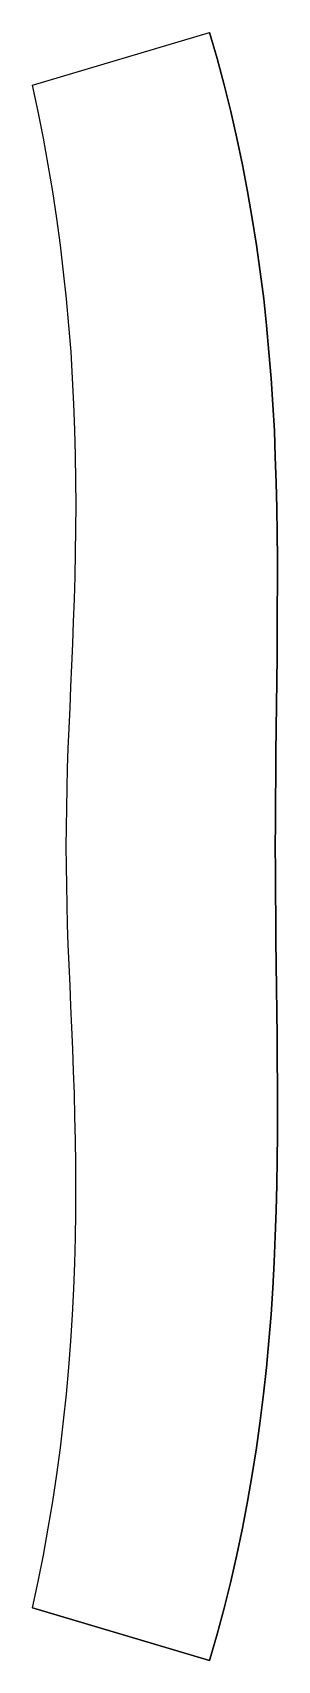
# Model space of a CAD drawing. Header units: metres. Extents: x 0 to 50.3, y -0.6 to 11.6.
# Drawn here: x 0 to 1.72, y 0 to 11.46 of the extents above; entities that cross this region are included whole.
import ezdxf

# ---------------------------------------------------------------- set-up
doc = ezdxf.new("R2010")
doc.units = ezdxf.units.M
doc.layers.add('CONTORNO', color=7, linetype='Continuous')
doc.layers.add('KEDER', color=5, linetype='Continuous')

msp = doc.modelspace()

# ---------------------------------------------------------------- linework, layer by layer
at = {"layer": 'CONTORNO'}
msp.add_lwpolyline([(0, 0.371), (0.04, 0.556), (0.077, 0.742), (0.111, 0.93), (0.142, 1.119), (0.171, 1.308), (0.196, 1.497), (0.219, 1.686), (0.239, 1.874), (0.256, 2.062), (0.27, 2.248), (0.282, 2.433), (0.291, 2.616), (0.298, 2.797), (0.303, 2.976), (0.306, 3.152), (0.306, 3.325), (0.306, 3.496), (0.303, 3.663), (0.299, 3.828), (0.295, 3.989), (0.289, 4.148), (0.283, 4.303), (0.277, 4.456), (0.27, 4.605), (0.264, 4.752), (0.258, 4.897), (0.252, 5.039), (0.247, 5.179), (0.243, 5.318), (0.241, 5.456), (0.239, 5.593), (0.238, 5.73), (0.239, 5.866), (0.241, 6.003), (0.243, 6.141), (0.247, 6.28), (0.252, 6.42), (0.258, 6.563), (0.264, 6.707), (0.27, 6.854), (0.277, 7.003), (0.283, 7.156), (0.289, 7.311), (0.295, 7.47), (0.3, 7.631), (0.303, 7.796), (0.306, 7.963), (0.307, 8.134), (0.306, 8.307), (0.303, 8.483), (0.299, 8.662), (0.292, 8.843), (0.282, 9.026), (0.271, 9.211), (0.256, 9.397), (0.239, 9.585), (0.219, 9.773), (0.197, 9.962), (0.171, 10.151), (0.143, 10.34), (0.111, 10.529), (0.077, 10.717), (0.04, 10.903), (0, 11.088), (1.246, 11.459), (1.3, 11.276), (1.35, 11.091), (1.396, 10.904), (1.439, 10.717), (1.479, 10.529), (1.515, 10.34), (1.548, 10.151), (1.578, 9.962), (1.604, 9.774), (1.628, 9.585), (1.648, 9.397), (1.665, 9.21), (1.68, 9.024), (1.693, 8.839), (1.703, 8.655), (1.71, 8.472), (1.716, 8.291), (1.72, 8.111), (1.723, 7.933), (1.725, 7.756), (1.725, 7.581), (1.724, 7.407), (1.723, 7.235), (1.722, 7.064), (1.72, 6.894), (1.718, 6.726), (1.716, 6.558), (1.714, 6.391), (1.713, 6.225), (1.711, 6.06), (1.711, 5.895), (1.71, 5.73), (1.711, 5.565), (1.711, 5.4), (1.713, 5.234), (1.714, 5.068), (1.716, 4.901), (1.718, 4.734), (1.72, 4.565), (1.722, 4.395), (1.723, 4.224), (1.725, 4.052), (1.725, 3.878), (1.725, 3.703), (1.723, 3.526), (1.72, 3.348), (1.716, 3.168), (1.71, 2.987), (1.702, 2.804), (1.692, 2.62), (1.68, 2.435), (1.665, 2.249), (1.648, 2.062), (1.627, 1.874), (1.604, 1.686), (1.578, 1.497), (1.548, 1.308), (1.515, 1.119), (1.479, 0.931), (1.439, 0.743), (1.396, 0.555), (1.35, 0.369), (1.3, 0.184), (1.247, 0)], close=True, dxfattribs=at)
at = {"layer": 'KEDER'}
for points in [[(0, 11.088), (1.246, 11.459)], [(1.247, 0), (1.3, 0.184), (1.35, 0.369), (1.396, 0.555), (1.439, 0.743), (1.479, 0.931), (1.515, 1.119), (1.548, 1.308), (1.578, 1.497), (1.604, 1.686), (1.627, 1.874), (1.648, 2.062), (1.665, 2.249), (1.68, 2.435), (1.692, 2.62), (1.702, 2.804), (1.71, 2.987), (1.716, 3.168), (1.72, 3.348), (1.723, 3.526), (1.725, 3.703), (1.725, 3.878), (1.725, 4.052), (1.723, 4.224), (1.722, 4.395), (1.72, 4.565), (1.718, 4.734), (1.716, 4.901), (1.714, 5.068), (1.713, 5.234), (1.711, 5.4), (1.711, 5.565), (1.71, 5.73), (1.711, 5.895), (1.711, 6.06), (1.713, 6.225), (1.714, 6.391), (1.716, 6.558), (1.718, 6.726), (1.72, 6.894), (1.722, 7.064), (1.723, 7.235), (1.724, 7.407), (1.725, 7.581), (1.725, 7.756), (1.723, 7.933), (1.72, 8.111), (1.716, 8.291), (1.71, 8.472), (1.703, 8.655), (1.693, 8.839), (1.68, 9.024), (1.665, 9.21), (1.648, 9.397), (1.628, 9.585), (1.604, 9.774), (1.578, 9.962), (1.548, 10.151), (1.515, 10.34), (1.479, 10.529), (1.439, 10.717), (1.396, 10.904), (1.35, 11.091), (1.3, 11.276), (1.246, 11.459)], [(0, 0.371), (0.04, 0.556), (0.077, 0.742), (0.111, 0.93), (0.142, 1.119), (0.171, 1.308), (0.196, 1.497), (0.219, 1.686), (0.239, 1.874), (0.256, 2.062), (0.27, 2.248), (0.282, 2.433), (0.291, 2.616), (0.298, 2.797), (0.303, 2.976), (0.306, 3.152), (0.306, 3.325), (0.306, 3.496), (0.303, 3.663), (0.299, 3.828), (0.295, 3.989), (0.289, 4.148), (0.283, 4.303), (0.277, 4.456), (0.27, 4.605), (0.264, 4.752), (0.258, 4.897), (0.252, 5.039), (0.247, 5.179), (0.243, 5.318), (0.241, 5.456), (0.239, 5.593), (0.238, 5.73), (0.239, 5.866), (0.241, 6.003), (0.243, 6.141), (0.247, 6.28), (0.252, 6.42), (0.258, 6.563), (0.264, 6.707), (0.27, 6.854), (0.277, 7.003), (0.283, 7.156), (0.289, 7.311), (0.295, 7.47), (0.3, 7.631), (0.303, 7.796), (0.306, 7.963), (0.307, 8.134), (0.306, 8.307), (0.303, 8.483), (0.299, 8.662), (0.292, 8.843), (0.282, 9.026), (0.271, 9.211), (0.256, 9.397), (0.239, 9.585), (0.219, 9.773), (0.197, 9.962), (0.171, 10.151), (0.143, 10.34), (0.111, 10.529), (0.077, 10.717), (0.04, 10.903), (0, 11.088)], [(0, 0.371), (1.247, 0)]]:
    msp.add_lwpolyline(points, dxfattribs=at)

doc.saveas('drawing.dxf')
